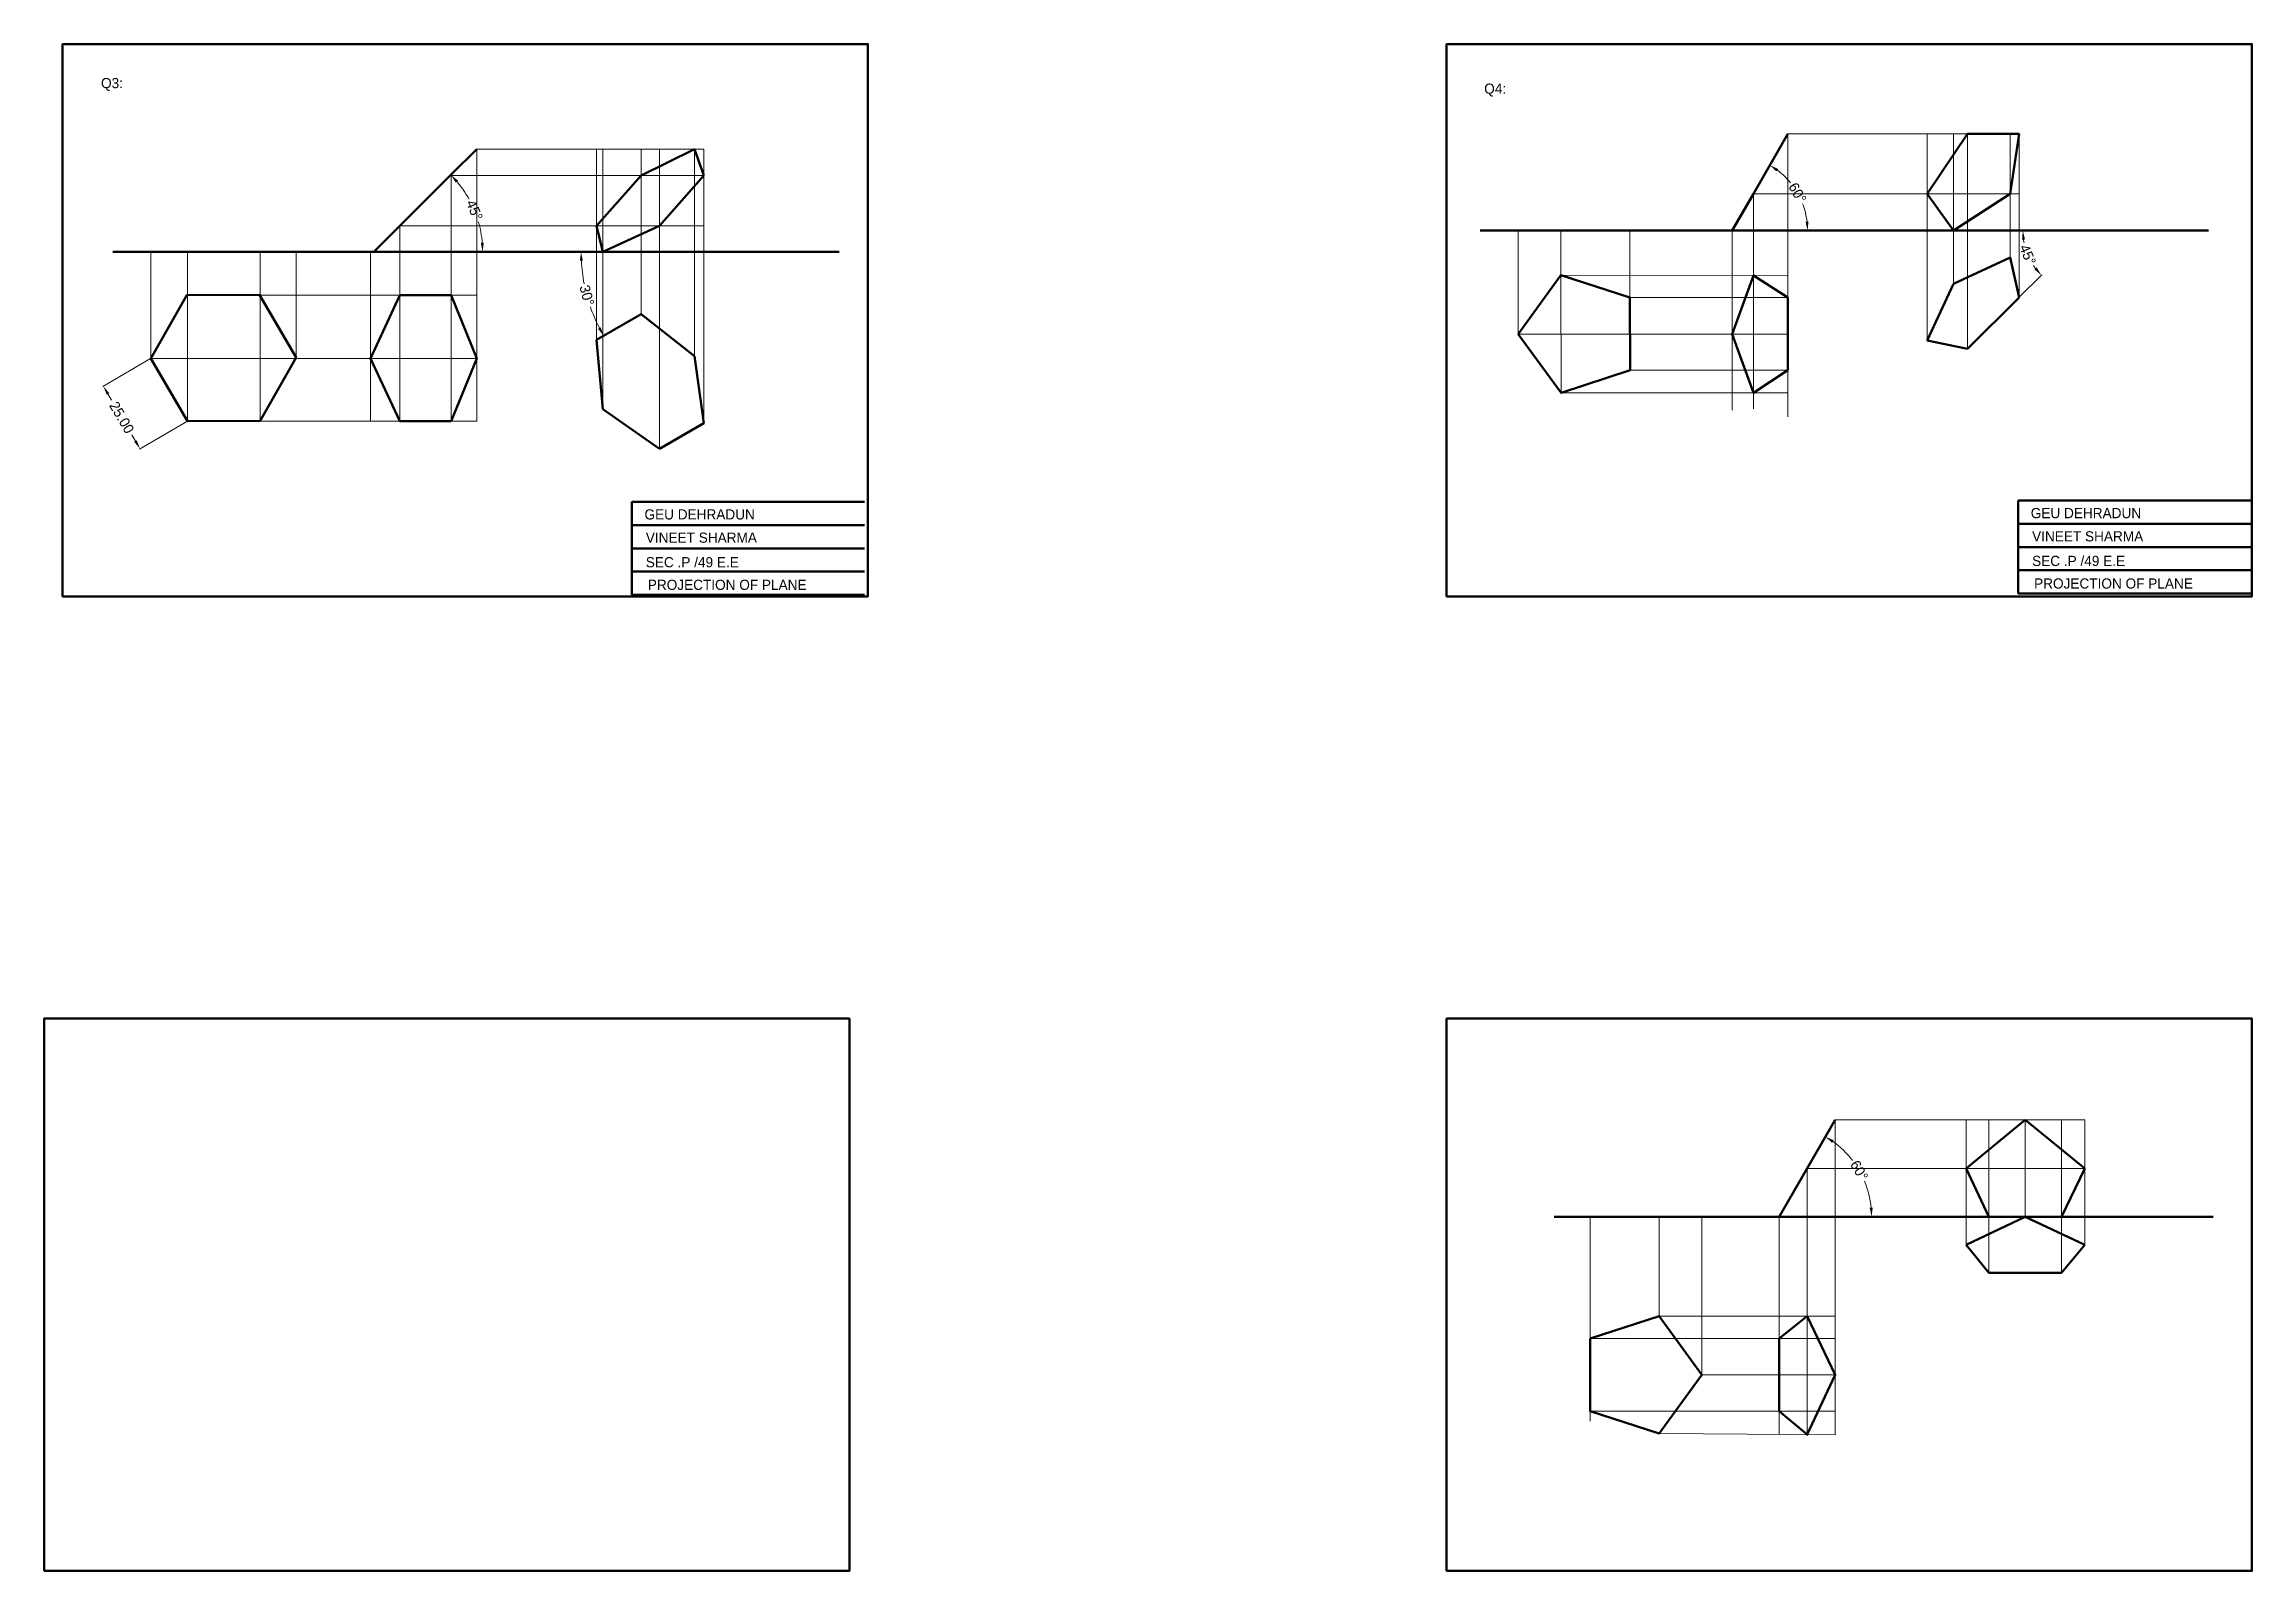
# Model space of a CAD drawing. Header units: millimetres. Extents: x 1 to 1778, y 9 to 534.
# Drawn here: x 1018 to 1778, y 9 to 534 of the extents above; entities that cross this region are included whole.
import ezdxf

# ---------------------------------------------------------------- set-up
doc = ezdxf.new("R2010")
doc.units = ezdxf.units.MM
doc.header["$MEASUREMENT"] = 0
doc.layers.add('Layer2', color=7, linetype='Continuous', lineweight=50)
doc.layers.add('Layer3', color=150, linetype='Continuous', lineweight=13)
doc.styles.get("Standard").update_dxf_attribs({"font": 'comicbd.ttf', "height": 3.5})
doc.dimstyles.get("Standard").update_dxf_attribs({"dimtxt": 3.5, "dimasz": 3.1, "dimexe": 0.18, "dimexo": 0.0625, "dimgap": 0.09, "dimtad": 0, "dimtoh": 1, "dimzin": 0, "dimdsep": 46, "dimtxsty": 'Standard', "dimcen": 0.09, "dimclrd": 4, "dimclre": 4, "dimclrt": 4, "dimadec": 0, "dimazin": 0, "dimtfac": 1, "dimtofl": 0, "dimtmove": 0, "dimatfit": 3, "dimfxl": 1, "dimtolj": 1, "dimtzin": 0, "dimlwd": 13, "dimlwe": 13, "dimarcsym": 0})

msp = doc.modelspace()

# ---------------------------------------------------------------- texts
at = {"layer": 'Layer2', "char_height": 3.5, "attachment_point": 1}
for s, width, insert in [('Q3:', 48.04644, (1037.949, 522.241)), ('Q4:', 59.27548, (1513.732, 520.314)), ('GEU DEHRADUN', 64.06359, (1224.879, 373.844)), ('GEU DEHRADUN', 64.06359, (1701.731, 374.296)), ('VINEET SHARMA ', 71.38515, (1225.337, 365.848)), ('VINEET SHARMA ', 71.38515, (1702.188, 366.299)), ('SEC .P /49 E.E', 61.31802, (1225.337, 357.394)), ('SEC .P /49 E.E', 61.31802, (1702.188, 357.846)), ('PROJECTION OF PLANE', 61.54681, (1226.023, 349.626)), ('PROJECTION OF PLANE', 61.54681, (1702.875, 350.078))]:
    msp.add_mtext_dynamic_manual_height_columns(s, width=width, gutter_width=17.5, heights=[0], dxfattribs=dict(at, insert=insert))

# ---------------------------------------------------------------- blocks, each defined once
blk = doc.blocks.new('*D5')
at = {"layer": 'Defpoints', "color": 0, "transparency": 16777216}
for p in [(1158.41, 489.05), (1140.74, 471.37), (1167.94, 472.13), (1042.05, 462.44), (1291.81, 462.44)]:
    blk.add_point(p, dxfattribs=at)
at = {"layer": 'Layer3', "color": 4, "linetype": 'Continuous', "lineweight": 13, "transparency": 16777216}
for start, end in [(28.98154, 40.25002), (4.74998, 16.01846)]:
    blk.add_arc((1131.81, 462.44), 37.4, start, end, dxfattribs=at)
at = {"layer": 'Layer3', "color": 4, "transparency": 16777216}
for points in [[(1159.98, 486.26), (1160.74, 486.96), (1158.26, 488.89)], [(1169.6, 465.56), (1168.57, 465.52), (1169.21, 462.44)]]:
    blk.add_solid(points, dxfattribs=at)
at = {"layer": 'Layer3', "color": 4, "transparency": 16777216, "insert": (1166.37, 476.76), "char_height": 3.5, "attachment_point": 5, "rotation": 292.5}
blk.add_mtext('\\A1;45°', dxfattribs=at)
blk = doc.blocks.new('*D6')
at = {"layer": 'Defpoints', "color": 0, "transparency": 16777216}
for p in [(1042.05, 462.44), (1291.81, 462.44), (1203.96, 452.4), (1223.7, 440.94), (1208.39, 432.1)]:
    blk.add_point(p, dxfattribs=at)
at = {"layer": 'Layer3', "color": 4, "linetype": 'Continuous', "lineweight": 13, "transparency": 16777216}
for start, end in [(183.06998, 190.93059), (199.06941, 206.93002)]:
    blk.add_arc((1260.94, 462.44), 57.86, start, end, dxfattribs=at)
at = {"layer": 'Layer3', "color": 4, "transparency": 16777216}
for points in [[(1202.65, 459.33), (1203.68, 459.36), (1203.08, 462.44)], [(1209.81, 436.48), (1208.9, 435.99), (1210.83, 433.51)]]:
    blk.add_solid(points, dxfattribs=at)
at = {"layer": 'Layer3', "color": 4, "transparency": 16777216, "insert": (1205.05, 447.47), "char_height": 3.5, "attachment_point": 5, "rotation": 285}
blk.add_mtext('\\A1;30°', dxfattribs=at)
blk = doc.blocks.new('*D23')
at = {"layer": 'Defpoints', "color": 0, "transparency": 16777216}
for p in [(1055.07, 425.76), (1067.69, 404.18), (1051.37, 394.64)]:
    blk.add_point(p, dxfattribs=at)
at = {"layer": 'Layer2', "color": 4, "linetype": 'Continuous', "lineweight": 13, "transparency": 16777216}
for p, q in [((1055.01, 425.73), (1038.59, 416.13)), ((1040.32, 413.54), (1041.59, 411.36)), ((1067.64, 404.15), (1051.22, 394.55)), ((1049.81, 397.31), (1048.54, 399.49))]:
    blk.add_line(p, q, dxfattribs=at)
at = {"layer": 'Layer2', "color": 4, "transparency": 16777216}
for points in [[(1040.76, 413.8), (1039.87, 413.28), (1038.75, 416.22)], [(1050.25, 397.57), (1049.36, 397.05), (1051.37, 394.64)]]:
    blk.add_solid(points, dxfattribs=at)
at = {"layer": 'Layer2', "color": 4, "transparency": 16777216, "insert": (1045.06, 405.43), "char_height": 3.5, "attachment_point": 5, "rotation": 300.32886}
blk.add_mtext('\\A1;25.00', dxfattribs=at)
blk = doc.blocks.new('*D7')
at = {"layer": 'Defpoints', "color": 0, "transparency": 16777216}
for p in [(1606.32, 482.42), (1623.39, 478.62), (1512.35, 469.74), (1599.01, 469.74), (1762.88, 469.74)]:
    blk.add_point(p, dxfattribs=at)
at = {"layer": 'Layer2', "color": 4, "linetype": 'Continuous', "lineweight": 13, "transparency": 16777216}
blk.add_line((1606.36, 482.47), (1612.07, 492.37), dxfattribs=at)
for start, end in [(39.14927, 53.14959), (6.85041, 20.85073)]:
    blk.add_arc((1599.01, 469.74), 25.94, start, end, dxfattribs=at)
at = {"layer": 'Layer2', "color": 4, "transparency": 16777216}
for points in [[(1614.28, 490.07), (1614.85, 490.94), (1611.98, 492.21)], [(1625.28, 472.87), (1624.25, 472.81), (1624.95, 469.74)]]:
    blk.add_solid(points, dxfattribs=at)
at = {"layer": 'Layer2', "color": 4, "transparency": 16777216, "insert": (1621.47, 482.72), "char_height": 3.5, "attachment_point": 5, "rotation": 300}
blk.add_mtext('\\A1;60°', dxfattribs=at)
blk = doc.blocks.new('*D8')
at = {"layer": 'Defpoints', "color": 0, "transparency": 16777216}
for p in [(1512.35, 469.74), (1699.75, 464.13), (1762.88, 469.74), (1697.69, 446.73), (1680.02, 429.06)]:
    blk.add_point(p, dxfattribs=at)
at = {"layer": 'Layer2', "color": 4, "linetype": 'Continuous', "lineweight": 13, "transparency": 16777216}
blk.add_line((1697.74, 446.78), (1705.49, 454.53), dxfattribs=at)
for start, end in [(188.1945, 191.27677), (213.72323, 216.8055)]:
    blk.add_arc((1720.71, 469.74), 21.69, start, end, dxfattribs=at)
at = {"layer": 'Layer2', "color": 4, "transparency": 16777216}
for points in [[(1698.72, 466.62), (1699.75, 466.69), (1699.01, 469.74)], [(1703.73, 457.09), (1702.95, 456.41), (1705.37, 454.41)]]:
    blk.add_solid(points, dxfattribs=at)
at = {"layer": 'Layer2', "color": 4, "transparency": 16777216, "insert": (1700.66, 461.44), "char_height": 3.5, "attachment_point": 5, "rotation": 292.5}
blk.add_mtext('\\A1;45°', dxfattribs=at)
blk = doc.blocks.new('*D19')
at = {"layer": 'Defpoints', "color": 0, "transparency": 16777216}
for p in [(1634.4, 163.77), (1645.07, 141.34), (1537.82, 130.46), (1615.16, 130.46), (1764.46, 130.46)]:
    blk.add_point(p, dxfattribs=at)
at = {"layer": 'Layer2', "color": 4, "linetype": 'Continuous', "lineweight": 13, "transparency": 16777216}
for start, end in [(37.44728, 54.41704), (5.58296, 22.55272)]:
    blk.add_arc((1615.16, 130.46), 31.83, start, end, dxfattribs=at)
at = {"layer": 'Layer2', "color": 4, "transparency": 16777216}
for points in [[(1633.4, 155.91), (1633.96, 156.77), (1631.07, 158.02)], [(1647.35, 133.58), (1646.32, 133.53), (1646.99, 130.46)]]:
    blk.add_solid(points, dxfattribs=at)
at = {"layer": 'Layer2', "color": 4, "transparency": 16777216, "insert": (1642.72, 146.37), "char_height": 3.5, "attachment_point": 5, "rotation": 300}
blk.add_mtext('\\A1;60°', dxfattribs=at)

# ---------------------------------------------------------------- dimensions: what is measured, and where the dimension line sits
at = {"layer": 'Layer2'}
for base, line1, line2, picture, middle in [((1623.386, 478.618), ((1512.351, 469.745), (1762.883, 469.745)), ((1599.007, 469.745), (1606.324, 482.419)), '*D7', (1621.475, 482.717)), ((1699.752, 464.13), ((1512.351, 469.745), (1762.883, 469.745)), ((1697.694, 446.733), (1680.017, 429.055)), '*D8', (1700.664, 461.443)), ((1645.068, 141.341), ((1615.16, 130.456), (1634.396, 163.773)), ((1537.816, 130.456), (1764.456, 130.456)), '*D19', (1642.723, 146.369))]:
    dim = msp.add_angular_dim_2l(base=base, line1=line1, line2=line2, dimstyle='Standard', dxfattribs=at)
    dim.commit()
    dim.dimension.update_dxf_attribs({"geometry": picture, "text_midpoint": middle})
dim = msp.add_aligned_dim(p1=(1055.067, 425.763), p2=(1067.691, 404.184), distance=-18.904, dimstyle='Standard', dxfattribs=at)
dim.commit()
dim.dimension.update_dxf_attribs({"geometry": '*D23', "text_midpoint": (1045.062, 405.427)})
at = {"layer": 'Layer3'}
for base, line1, line2, picture, middle in [((1167.939, 472.126), ((1140.736, 471.372), (1158.413, 489.049)), ((1042.047, 462.445), (1291.809, 462.445)), '*D5', (1166.366, 476.759)), ((1203.959, 452.397), ((1042.047, 462.445), (1291.809, 462.445)), ((1208.39, 432.104), (1223.699, 440.942)), '*D6', (1205.051, 447.469))]:
    dim = msp.add_angular_dim_2l(base=base, line1=line1, line2=line2, dimstyle='Standard', dxfattribs=at)
    dim.commit()
    dim.dimension.update_dxf_attribs({"geometry": picture, "text_midpoint": middle})

# ---------------------------------------------------------------- linework, layer by layer
at = {"layer": 'Layer2'}
for p, q in [((1606.324, 482.419), (1618.224, 503.03)), ((1680.017, 503.03), (1666.09, 482.419)), ((1694.656, 503.03), (1680.017, 503.03)), ((1694.656, 482.419), (1697.694, 503.03)), ((1697.694, 503.03), (1694.656, 503.03)), ((1158.413, 489.049), (1167.164, 497.8)), ((1223.699, 488.656), (1242.139, 497.8)), ((1242.139, 497.8), (1245.35, 488.656)), ((1140.736, 471.372), (1158.413, 489.049)), ((1208.39, 471.372), (1223.699, 488.656)), ((1245.35, 488.656), (1230.041, 471.372)), ((1599.007, 469.745), (1606.324, 482.419)), ((1666.09, 482.419), (1675.186, 469.745)), ((1675.186, 469.745), (1694.656, 482.419)), ((1131.809, 462.445), (1140.736, 471.372)), ((1210.539, 462.445), (1208.39, 471.372)), ((1230.041, 471.372), (1210.539, 462.445)), ((1512.351, 469.745), (1762.883, 469.745)), ((1042.047, 462.445), (1291.809, 462.445)), ((1675.186, 451.402), (1694.656, 460.523)), ((1694.656, 460.523), (1697.694, 446.733)), ((1599.007, 434.118), (1606.324, 454.335)), ((1606.324, 454.335), (1618.224, 446.733)), ((1666.09, 431.957), (1675.186, 451.402)), ((1130.675, 425.763), (1140.736, 447.486)), ((1140.736, 447.486), (1158.413, 447.486)), ((1158.413, 447.486), (1167.164, 425.763)), ((1208.39, 432.104), (1223.699, 440.942)), ((1223.699, 440.942), (1242.139, 426.505)), ((1618.224, 446.733), (1618.224, 421.733)), ((1697.694, 446.733), (1680.017, 429.055)), ((1606.324, 413.937), (1599.007, 434.118)), ((1140.736, 404.184), (1130.675, 425.763)), ((1167.164, 425.763), (1158.413, 404.184)), ((1210.539, 408.26), (1208.39, 432.104)), ((1242.139, 426.505), (1245.35, 403.442)), ((1680.017, 429.055), (1666.09, 431.957)), ((1618.224, 421.733), (1606.324, 413.937)), ((1158.413, 404.184), (1140.736, 404.184)), ((1230.041, 394.603), (1210.539, 408.26)), ((1245.35, 403.442), (1230.041, 394.603)), ((1220.517, 376.41), (1300.517, 376.41)), ((1220.517, 376.41), (1220.517, 344.41)), ((1697.369, 376.861), (1777.369, 376.861)), ((1697.369, 376.861), (1697.369, 344.861)), ((1220.517, 368.41), (1300.517, 368.41)), ((1697.369, 368.861), (1777.369, 368.861)), ((1220.517, 360.41), (1300.517, 360.41)), ((1697.369, 360.861), (1777.369, 360.861)), ((1220.517, 352.41), (1300.517, 352.41)), ((1697.369, 352.861), (1777.369, 352.861)), ((1220.517, 344.41), (1300.517, 344.41)), ((1697.369, 344.861), (1777.369, 344.861)), ((1615.16, 130.456), (1634.396, 163.773)), ((1679.545, 147.115), (1699.77, 163.773)), ((1699.77, 163.773), (1720.327, 147.115)), ((1687.27, 130.456), (1679.545, 147.115)), ((1720.327, 147.115), (1712.27, 130.456)), ((1537.816, 130.456), (1764.456, 130.456)), ((1679.545, 120.838), (1699.77, 130.456)), ((1699.77, 130.456), (1720.327, 120.838)), ((1687.27, 111.221), (1679.545, 120.838)), ((1720.327, 120.838), (1712.27, 111.221)), ((1712.27, 111.221), (1687.27, 111.221)), ((1615.16, 88.588), (1624.778, 96.314)), ((1624.778, 96.314), (1634.396, 76.088)), ((1615.16, 63.588), (1615.16, 88.588)), ((1634.396, 76.088), (1624.778, 55.532)), ((1624.778, 55.532), (1615.16, 63.588))]:
    msp.add_line(p, q, dxfattribs=at)
for points in [[(1024.729, 343.882), (1301.729, 343.882), (1301.729, 533.882), (1024.729, 533.882)], [(1500.776, 343.882), (1777.776, 343.882), (1777.776, 533.882), (1500.776, 533.882)], [(1525.432, 434.118), (1540.187, 413.937), (1563.94, 421.733), (1563.866, 446.733), (1540.067, 454.388)], [(1055.067, 425.763), (1067.691, 404.184), (1092.691, 404.328), (1105.067, 426.05), (1092.442, 447.628), (1067.443, 447.485)], [(1018.382, 8.639), (1295.382, 8.639), (1295.382, 198.639), (1018.382, 198.639)], [(1500.776, 8.639), (1777.776, 8.639), (1777.776, 198.639), (1500.776, 198.639)], [(1550.126, 88.588), (1550.126, 63.588), (1573.903, 55.863), (1588.597, 76.088), (1573.903, 96.314)]]:
    msp.add_lwpolyline(points, close=True, dxfattribs=at)
at = {"layer": 'Layer3'}
for p, q in [((1618.224, 503.03), (1618.224, 405.622)), ((1618.224, 503.03), (1697.694, 503.03)), ((1666.09, 431.957), (1666.09, 503.03)), ((1675.186, 451.402), (1675.186, 503.03)), ((1680.017, 429.055), (1680.017, 503.03)), ((1694.656, 460.523), (1694.656, 503.03)), ((1697.694, 446.733), (1697.694, 503.03)), ((1167.164, 497.8), (1167.164, 404.184)), ((1167.164, 497.8), (1245.35, 497.8)), ((1208.39, 432.104), (1208.39, 497.8)), ((1210.539, 408.26), (1210.539, 497.8)), ((1223.699, 440.942), (1223.699, 497.8)), ((1230.041, 394.603), (1230.041, 497.8)), ((1242.139, 426.505), (1242.139, 497.8)), ((1245.35, 403.442), (1245.35, 497.8)), ((1158.413, 489.049), (1158.413, 404.184)), ((1158.413, 488.656), (1245.35, 488.656)), ((1606.324, 482.419), (1606.324, 408.404)), ((1606.324, 482.419), (1697.694, 482.419)), ((1140.736, 471.372), (1140.736, 404.184)), ((1140.736, 471.372), (1245.35, 471.372)), ((1525.432, 434.118), (1525.432, 469.745)), ((1540.067, 454.388), (1540.067, 469.745)), ((1563.866, 446.733), (1563.866, 469.745)), ((1599.007, 469.745), (1599.007, 408.006)), ((1055.067, 425.763), (1055.067, 462.445)), ((1067.691, 404.184), (1067.691, 462.445)), ((1092.691, 404.328), (1092.691, 462.445)), ((1105.067, 426.05), (1105.067, 462.445)), ((1130.675, 462.445), (1130.675, 404.184)), ((1540.187, 413.937), (1540.067, 454.388)), ((1540.067, 454.388), (1618.224, 454.326)), ((1067.691, 447.486), (1167.164, 447.486)), ((1563.866, 446.733), (1618.224, 446.733)), ((1525.432, 434.118), (1618.224, 434.118)), ((1055.067, 425.763), (1167.164, 425.763)), ((1563.94, 421.733), (1618.224, 421.733)), ((1540.187, 413.937), (1618.224, 413.937)), ((1067.691, 404.184), (1167.164, 404.184)), ((1634.396, 163.773), (1634.396, 55.469)), ((1634.396, 163.773), (1720.327, 163.773)), ((1679.545, 120.838), (1679.545, 163.773)), ((1687.27, 111.221), (1687.27, 163.773)), ((1699.77, 130.456), (1699.77, 163.773)), ((1712.27, 111.221), (1712.27, 163.773)), ((1720.327, 120.838), (1720.327, 163.773)), ((1624.778, 147.115), (1624.778, 55.046)), ((1624.778, 147.115), (1720.327, 147.115)), ((1550.126, 130.456), (1550.126, 60.088)), ((1573.903, 96.314), (1573.903, 130.456)), ((1588.597, 76.088), (1588.597, 130.456)), ((1615.16, 130.456), (1615.16, 55.591)), ((1573.903, 96.314), (1634.396, 96.314)), ((1550.126, 88.588), (1634.396, 88.588)), ((1588.597, 76.088), (1634.396, 76.088)), ((1550.126, 63.588), (1634.396, 63.588)), ((1573.903, 55.863), (1634.396, 55.469))]:
    msp.add_line(p, q, dxfattribs=at)

msp.set_redraw_order([(e.dxf.handle, doc.entitydb.next_handle()) for e in msp.query("TEXT MTEXT ATTDEF DIMENSION ARC_DIMENSION")])  # texts and dimensions are drawn at this point

doc.saveas('drawing.dxf')
